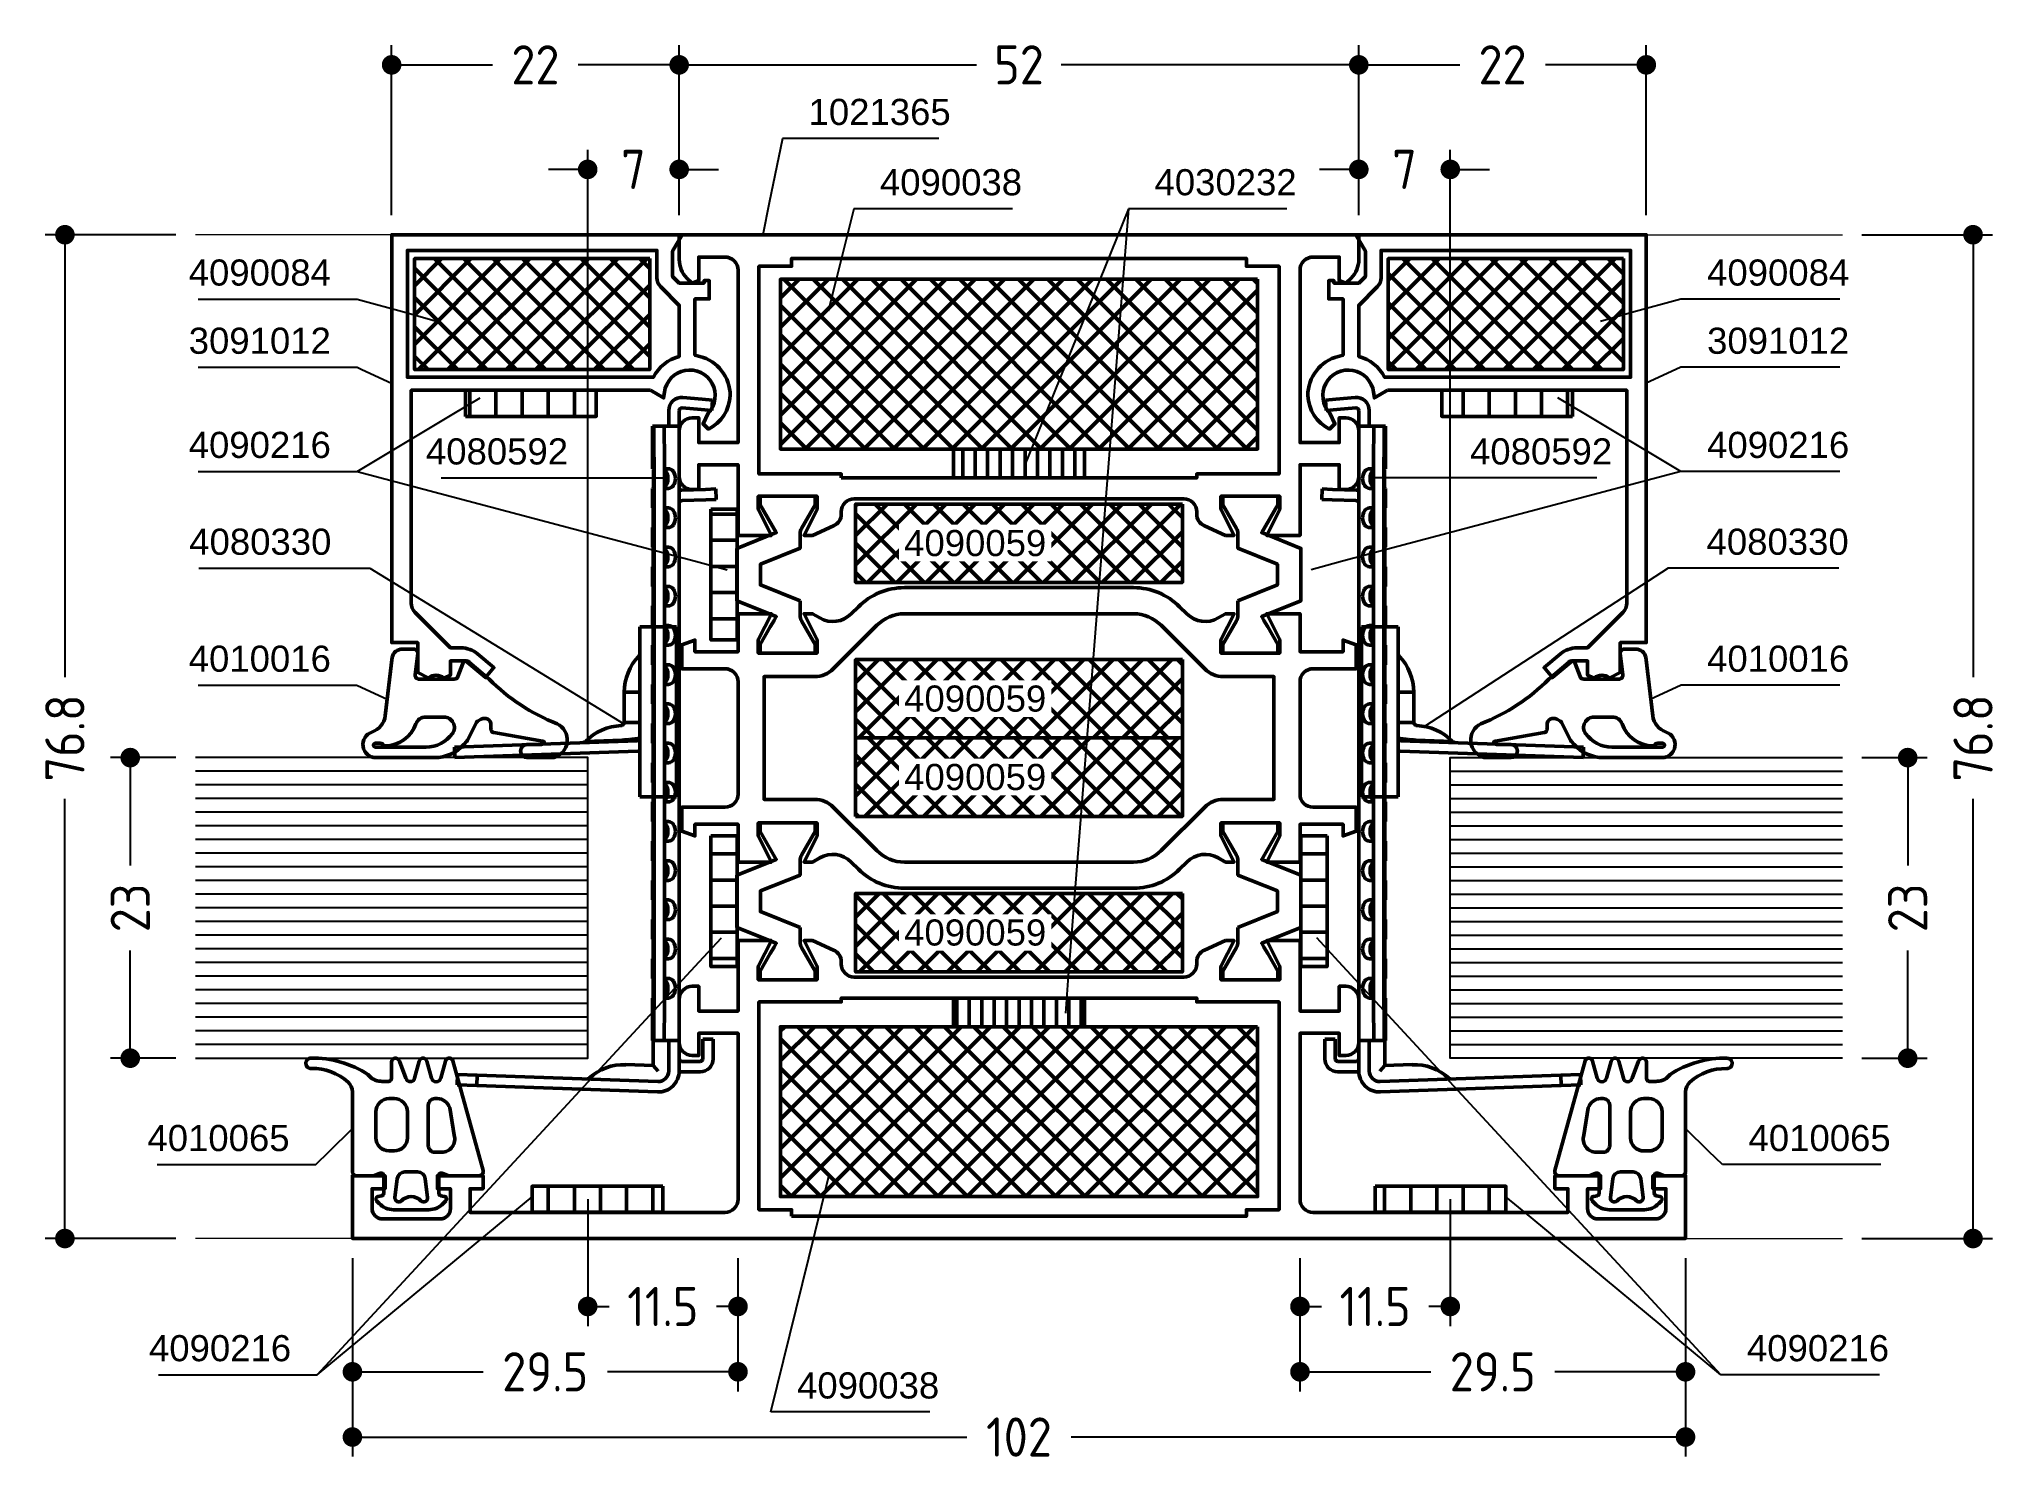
# Model space of a CAD drawing. Header units: millimetres. Extents: x 30 to 180, y 94 to 203.
import ezdxf

# ---------------------------------------------------------------- set-up
doc = ezdxf.new("R2010")
doc.units = ezdxf.units.MM
for name, color, linetype, lineweight in [('AM_5', 3, 'Continuous', 25), ('AM_C', 50, 'Continuous', 50), ('AM_S', 80, 'Continuous', 50), ('Cont2', 2, 'Continuous', 25), ('Cont3', 70, 'Continuous', 18)]:
    doc.layers.add(name, color=color, linetype=linetype, lineweight=lineweight)
doc.styles.add('HBS_DIMTEXTSTYLE', font='isocp.shx')
doc.styles.add('SWISSL', font='swissl.ttf')
doc.dimstyles.new('Konstruktionsschnitt 1-1$0', dxfattribs={"dimscale": 0, "dimtxt": 3, "dimasz": 1.5, "dimexe": 1.5, "dimexo": 1.5, "dimgap": 1.5, "dimtad": 0, "dimdsep": 46, "dimtxsty": 'HBS_DIMTEXTSTYLE', "dimblk": 'PUNKT', "dimcen": 0, "dimclrd": 3, "dimclre": 3, "dimclrt": 2, "dimadec": 1, "dimazin": 2, "dimtfac": 0.7, "dimtofl": 0, "dimtmove": 0, "dimatfit": 3, "dimfxl": 0, "dimtolj": 1, "dimtzin": 0, "dimarcsym": 0})

msp = doc.modelspace()

# ---------------------------------------------------------------- blocks, each defined once
blk = doc.blocks.new('PUNKT')
at = {"color": 0, "linetype": 'Continuous'}
blk.add_line((-0.5, 0), (-1, 0), dxfattribs=at)
at = {"color": 0, "linetype": 'Continuous', "const_width": 0.5}
blk.add_lwpolyline([(-0.25, 0, 1), (0.25, 0, 1)], format="xyb", close=True, dxfattribs=at)
blk = doc.blocks.new('*D5')
at = {"layer": 'AM_5', "color": 3, "lineweight": -2, "transparency": 16777216}
for p, q in [((169.52, 148.37), (174.52, 148.37)), ((173.02, 146.87), (173.02, 140.12)), ((173.02, 126.87), (173.02, 133.62)), ((169.52, 125.37), (174.52, 125.37))]:
    blk.add_line(p, q, dxfattribs=at)
at = {"layer": 'AM_5', "color": 3, "lineweight": -2, "transparency": 16777216, "xscale": 1.5, "yscale": 1.5, "zscale": 1.5}
for p, rotation in [((173.02, 148.37), 90), ((173.02, 125.37), 270)]:
    blk.add_blockref('PUNKT', p, dxfattribs=dict(at, rotation=rotation))
at = {"layer": 'AM_5', "color": 2, "transparency": 16777216, "insert": (173.02, 136.87), "char_height": 3, "attachment_point": 5, "rotation": 90, "style": 'HBS_DIMTEXTSTYLE'}
blk.add_mtext('\\A1;23', dxfattribs=at)
blk = doc.blocks.new('*D6')
at = {"layer": 'AM_5', "color": 3, "lineweight": -2, "transparency": 16777216}
for p, q in [((169.52, 188.38), (179.52, 188.38)), ((178.02, 186.88), (178.02, 154.52)), ((178.02, 113.07), (178.02, 145.22)), ((169.52, 111.57), (179.52, 111.57))]:
    blk.add_line(p, q, dxfattribs=at)
at = {"layer": 'AM_5', "color": 3, "lineweight": -2, "transparency": 16777216, "xscale": 1.5, "yscale": 1.5, "zscale": 1.5}
for p, rotation in [((178.02, 188.38), 90), ((178.02, 111.57), 270)]:
    blk.add_blockref('PUNKT', p, dxfattribs=dict(at, rotation=rotation))
at = {"layer": 'AM_5', "color": 2, "transparency": 16777216, "insert": (178.02, 149.87), "char_height": 3, "attachment_point": 5, "rotation": 90, "style": 'HBS_DIMTEXTSTYLE'}
blk.add_mtext('\\A1;76.8', dxfattribs=at)
blk = doc.blocks.new('*D7')
at = {"layer": 'AM_5', "color": 3, "lineweight": -2, "transparency": 16777216}
for p, q in [((138.02, 114.57), (138.02, 104.87)), ((126.52, 110.07), (126.52, 104.87)), ((128.02, 106.37), (128.16, 106.37)), ((136.52, 106.37), (136.38, 106.37))]:
    blk.add_line(p, q, dxfattribs=at)
at = {"layer": 'AM_5', "color": 3, "lineweight": -2, "transparency": 16777216, "xscale": 1.5, "yscale": 1.5, "zscale": 1.5, "rotation": 180}
blk.add_blockref('PUNKT', (126.52, 106.37), dxfattribs=at)
at = {"layer": 'AM_5', "color": 3, "lineweight": -2, "transparency": 16777216, "xscale": 1.5, "yscale": 1.5, "zscale": 1.5}
blk.add_blockref('PUNKT', (138.02, 106.37), dxfattribs=at)
at = {"layer": 'AM_5', "color": 2, "transparency": 16777216, "insert": (132.27, 106.37), "char_height": 3, "attachment_point": 5, "style": 'HBS_DIMTEXTSTYLE'}
blk.add_mtext('\\A1;11.5', dxfattribs=at)
blk = doc.blocks.new('*D8')
at = {"layer": 'AM_5', "color": 3, "lineweight": -2, "transparency": 16777216}
for p, q in [((126.52, 110.07), (126.52, 99.87)), ((156.02, 110.07), (156.02, 99.87)), ((128.02, 101.37), (136.52, 101.37)), ((154.52, 101.37), (146.03, 101.37))]:
    blk.add_line(p, q, dxfattribs=at)
at = {"layer": 'AM_5', "color": 3, "lineweight": -2, "transparency": 16777216, "xscale": 1.5, "yscale": 1.5, "zscale": 1.5, "rotation": 180}
blk.add_blockref('PUNKT', (126.52, 101.37), dxfattribs=at)
at = {"layer": 'AM_5', "color": 3, "lineweight": -2, "transparency": 16777216, "xscale": 1.5, "yscale": 1.5, "zscale": 1.5}
blk.add_blockref('PUNKT', (156.02, 101.37), dxfattribs=at)
at = {"layer": 'AM_5', "color": 2, "transparency": 16777216, "insert": (141.27, 101.37), "char_height": 3, "attachment_point": 5, "style": 'HBS_DIMTEXTSTYLE'}
blk.add_mtext('\\A1;29.5', dxfattribs=at)
blk = doc.blocks.new('*D9')
at = {"layer": 'AM_5', "color": 3, "lineweight": -2, "transparency": 16777216}
for p, q in [((54.02, 110.07), (54.02, 94.88)), ((156.02, 110.07), (156.02, 94.88)), ((55.52, 96.38), (101.03, 96.38)), ((154.52, 96.38), (109.01, 96.38))]:
    blk.add_line(p, q, dxfattribs=at)
at = {"layer": 'AM_5', "color": 3, "lineweight": -2, "transparency": 16777216, "xscale": 1.5, "yscale": 1.5, "zscale": 1.5, "rotation": 180}
blk.add_blockref('PUNKT', (54.02, 96.38), dxfattribs=at)
at = {"layer": 'AM_5', "color": 3, "lineweight": -2, "transparency": 16777216, "xscale": 1.5, "yscale": 1.5, "zscale": 1.5}
blk.add_blockref('PUNKT', (156.02, 96.38), dxfattribs=at)
at = {"layer": 'AM_5', "color": 2, "transparency": 16777216, "insert": (105.02, 96.38), "char_height": 3, "attachment_point": 5, "style": 'HBS_DIMTEXTSTYLE'}
blk.add_mtext('\\A1;102', dxfattribs=at)
blk = doc.blocks.new('*D10')
at = {"layer": 'AM_5', "color": 3, "lineweight": -2, "transparency": 16777216}
for p, q in [((131.02, 189.88), (131.02, 194.88)), ((138.02, 149.87), (138.02, 194.88)), ((129.52, 193.38), (128.02, 193.38)), ((139.52, 193.38), (141.02, 193.38))]:
    blk.add_line(p, q, dxfattribs=at)
at = {"layer": 'AM_5', "color": 3, "lineweight": -2, "transparency": 16777216, "xscale": 1.5, "yscale": 1.5, "zscale": 1.5}
blk.add_blockref('PUNKT', (131.02, 193.38), dxfattribs=at)
at = {"layer": 'AM_5', "color": 3, "lineweight": -2, "transparency": 16777216, "xscale": 1.5, "yscale": 1.5, "zscale": 1.5, "rotation": 180}
blk.add_blockref('PUNKT', (138.02, 193.38), dxfattribs=at)
at = {"layer": 'AM_5', "color": 2, "transparency": 16777216, "insert": (134.52, 193.38), "char_height": 3, "attachment_point": 5, "style": 'HBS_DIMTEXTSTYLE'}
blk.add_mtext('\\A1;7', dxfattribs=at)
blk = doc.blocks.new('*D11')
at = {"layer": 'AM_5', "color": 3, "lineweight": -2, "transparency": 16777216}
for p, q in [((131.02, 189.88), (131.02, 202.88)), ((153.02, 189.88), (153.02, 202.88)), ((132.52, 201.38), (138.74, 201.38)), ((151.52, 201.38), (145.3, 201.38))]:
    blk.add_line(p, q, dxfattribs=at)
at = {"layer": 'AM_5', "color": 3, "lineweight": -2, "transparency": 16777216, "xscale": 1.5, "yscale": 1.5, "zscale": 1.5, "rotation": 180}
blk.add_blockref('PUNKT', (131.02, 201.38), dxfattribs=at)
at = {"layer": 'AM_5', "color": 3, "lineweight": -2, "transparency": 16777216, "xscale": 1.5, "yscale": 1.5, "zscale": 1.5}
blk.add_blockref('PUNKT', (153.02, 201.38), dxfattribs=at)
at = {"layer": 'AM_5', "color": 2, "transparency": 16777216, "insert": (142.02, 201.38), "char_height": 3, "attachment_point": 5, "style": 'HBS_DIMTEXTSTYLE'}
blk.add_mtext('\\A1;22', dxfattribs=at)
blk = doc.blocks.new('*D12')
at = {"layer": 'AM_5', "color": 3, "lineweight": -2, "transparency": 16777216}
for p, q in [((79.02, 189.87), (79.02, 202.88)), ((131.02, 189.88), (131.02, 202.88)), ((80.52, 201.38), (101.78, 201.38)), ((129.52, 201.38), (108.26, 201.38))]:
    blk.add_line(p, q, dxfattribs=at)
at = {"layer": 'AM_5', "color": 3, "lineweight": -2, "transparency": 16777216, "xscale": 1.5, "yscale": 1.5, "zscale": 1.5, "rotation": 180}
blk.add_blockref('PUNKT', (79.02, 201.38), dxfattribs=at)
at = {"layer": 'AM_5', "color": 3, "lineweight": -2, "transparency": 16777216, "xscale": 1.5, "yscale": 1.5, "zscale": 1.5}
blk.add_blockref('PUNKT', (131.02, 201.38), dxfattribs=at)
at = {"layer": 'AM_5', "color": 2, "transparency": 16777216, "insert": (105.02, 201.38), "char_height": 3, "attachment_point": 5, "style": 'HBS_DIMTEXTSTYLE'}
blk.add_mtext('\\A1;52', dxfattribs=at)
blk = doc.blocks.new('*S32')
at = {"layer": 'AM_5', "color": 3, "linetype": 'Continuous'}
blk.add_line((155.63, 153.89), (153.36, 152.85), dxfattribs=at)
at = {"layer": 'AM_5', "color": 3}
for p, q in [((155.67, 153.91), (155.63, 153.89)), ((167.83, 153.91), (155.67, 153.91))]:
    blk.add_line(p, q, dxfattribs=at)
at = {"layer": 'AM_5', "color": 2, "insert": (157.67, 154.91), "char_height": 2, "attachment_point": 7, "style": 'SWISSL'}
blk.add_mtext('4010016', dxfattribs=at)
blk = doc.blocks.new('*S34')
at = {"layer": 'AM_5', "color": 3, "linetype": 'Continuous'}
blk.add_line((157.8, 118.24), (156.02, 119.99), dxfattribs=at)
at = {"layer": 'AM_5', "color": 3}
for p, q in [((158.84, 117.23), (157.8, 118.24)), ((170.97, 117.23), (158.84, 117.23))]:
    blk.add_line(p, q, dxfattribs=at)
at = {"layer": 'AM_5', "color": 2, "insert": (160.84, 118.23), "char_height": 2, "attachment_point": 7, "style": 'SWISSL'}
blk.add_mtext('4010065', dxfattribs=at)
blk = doc.blocks.new('*U14', base_point=(148.23, 124))
for p, q in [((148.23, 145.95), (178.23, 145.95)), ((148.23, 144.91), (178.23, 144.91)), ((148.23, 143.86), (178.23, 143.86)), ((148.23, 142.82), (178.23, 142.82)), ((148.23, 141.77), (178.23, 141.77)), ((148.23, 140.72), (178.23, 140.72)), ((148.23, 139.68), (178.23, 139.68)), ((148.23, 138.63), (178.23, 138.63)), ((148.23, 137.59), (178.23, 137.59)), ((148.23, 136.54), (178.23, 136.54)), ((148.23, 135.5), (178.23, 135.5)), ((148.23, 134.45), (178.23, 134.45)), ((148.23, 133.41), (178.23, 133.41)), ((148.23, 132.36), (178.23, 132.36)), ((148.23, 131.32), (178.23, 131.32)), ((148.23, 130.27), (178.23, 130.27)), ((148.23, 129.22), (178.23, 129.22)), ((148.23, 128.18), (178.23, 128.18)), ((148.23, 127.13), (178.23, 127.13)), ((148.23, 126.09), (178.23, 126.09)), ((148.23, 125.04), (178.23, 125.04))]:
    blk.add_line(p, q)
blk.add_lwpolyline([(178.23, 124), (148.23, 124), (148.23, 147), (178.23, 147)])
blk = doc.blocks.new('*S37')
at = {"layer": 'AM_5', "color": 3}
for p, q in [((155.67, 183.46), (151.92, 182.42)), ((167.83, 183.46), (155.67, 183.46))]:
    blk.add_line(p, q, dxfattribs=at)
at = {"layer": 'AM_5', "color": 3, "linetype": 'Continuous'}
blk.add_line((151.92, 182.42), (149.51, 181.75), dxfattribs=at)
at = {"layer": 'AM_5', "color": 2, "insert": (157.67, 184.46), "char_height": 2, "attachment_point": 7, "style": 'SWISSL'}
blk.add_mtext('4090084', dxfattribs=at)
blk = doc.blocks.new('*S40')
at = {"layer": 'AM_5', "color": 3}
for p, q in [((86.92, 195.75), (85.91, 190.82)), ((98.89, 195.75), (86.92, 195.75))]:
    blk.add_line(p, q, dxfattribs=at)
at = {"layer": 'AM_5', "color": 3, "linetype": 'Continuous'}
blk.add_line((85.91, 190.82), (85.41, 188.37), dxfattribs=at)
at = {"layer": 'AM_5', "color": 2, "insert": (88.92, 196.75), "char_height": 2, "attachment_point": 7, "style": 'SWISSL'}
blk.add_mtext('1021365', dxfattribs=at)
blk = doc.blocks.new('*S41')
at = {"layer": 'AM_5', "color": 3}
for p, q in [((92.38, 190.37), (91.02, 184.95)), ((104.52, 190.37), (92.38, 190.37))]:
    blk.add_line(p, q, dxfattribs=at)
at = {"layer": 'AM_5', "color": 3, "linetype": 'Continuous'}
blk.add_line((91.02, 184.95), (90.41, 182.52), dxfattribs=at)
at = {"layer": 'AM_5', "color": 2, "insert": (94.38, 191.37), "char_height": 2, "attachment_point": 7, "style": 'SWISSL'}
blk.add_mtext('4090038', dxfattribs=at)
blk = doc.blocks.new('*S42')
at = {"layer": 'AM_5', "color": 3}
for p, q in [((113.39, 190.37), (106.41, 173.09)), ((113.39, 190.37), (108.77, 131.31)), ((125.52, 190.37), (113.39, 190.37))]:
    blk.add_line(p, q, dxfattribs=at)
at = {"layer": 'AM_5', "color": 3, "linetype": 'Continuous'}
for p, q in [((106.41, 173.09), (105.47, 170.77)), ((108.77, 131.31), (108.58, 128.82))]:
    blk.add_line(p, q, dxfattribs=at)
at = {"layer": 'AM_5', "color": 2, "insert": (115.39, 191.37), "char_height": 2, "attachment_point": 7, "style": 'SWISSL'}
blk.add_mtext('4030232', dxfattribs=at)
blk = doc.blocks.new('*S43')
at = {"layer": 'AM_5', "color": 3, "linetype": 'Continuous'}
blk.add_line((89.91, 114.01), (90.5, 116.44), dxfattribs=at)
at = {"layer": 'AM_5', "color": 3}
for p, q in [((86.04, 98.3), (89.91, 114.01)), ((98.19, 98.3), (86.04, 98.3))]:
    blk.add_line(p, q, dxfattribs=at)
at = {"layer": 'AM_5', "color": 2, "insert": (88.04, 99.3), "char_height": 2, "attachment_point": 7, "style": 'SWISSL'}
blk.add_mtext('4090038', dxfattribs=at)
blk = doc.blocks.new('*D15')
at = {"layer": 'AM_5', "color": 3, "lineweight": -2, "transparency": 16777216}
for p, q in [((72.02, 114.57), (72.02, 104.87)), ((83.52, 110.07), (83.52, 104.87)), ((73.52, 106.37), (73.66, 106.37)), ((82.02, 106.37), (81.88, 106.37))]:
    blk.add_line(p, q, dxfattribs=at)
at = {"layer": 'AM_5', "color": 3, "lineweight": -2, "transparency": 16777216, "xscale": 1.5, "yscale": 1.5, "zscale": 1.5}
for p, rotation in [((72.02, 106.37), 179.9999999999999), ((83.52, 106.37), 359.9999999999999)]:
    blk.add_blockref('PUNKT', p, dxfattribs=dict(at, rotation=rotation))
at = {"layer": 'AM_5', "color": 2, "transparency": 16777216, "insert": (77.77, 106.37), "char_height": 3, "attachment_point": 5, "style": 'HBS_DIMTEXTSTYLE'}
blk.add_mtext('\\A1;11.5', dxfattribs=at)
blk = doc.blocks.new('*D16')
at = {"layer": 'AM_5', "color": 3, "lineweight": -2, "transparency": 16777216}
for p, q in [((54.02, 110.07), (54.02, 99.87)), ((83.52, 110.07), (83.52, 99.87)), ((55.52, 101.37), (64.02, 101.37)), ((82.02, 101.37), (73.53, 101.37))]:
    blk.add_line(p, q, dxfattribs=at)
at = {"layer": 'AM_5', "color": 3, "lineweight": -2, "transparency": 16777216, "xscale": 1.5, "yscale": 1.5, "zscale": 1.5}
for p, rotation in [((54.02, 101.37), 179.9999999999999), ((83.52, 101.37), 359.9999999999999)]:
    blk.add_blockref('PUNKT', p, dxfattribs=dict(at, rotation=rotation))
at = {"layer": 'AM_5', "color": 2, "transparency": 16777216, "insert": (68.77, 101.37), "char_height": 3, "attachment_point": 5, "style": 'HBS_DIMTEXTSTYLE'}
blk.add_mtext('\\A1;29.5', dxfattribs=at)
blk = doc.blocks.new('*S45')
at = {"layer": 'AM_5', "color": 3}
for p, q in [((42.21, 153.91), (54.37, 153.91)), ((54.37, 153.91), (54.42, 153.89))]:
    blk.add_line(p, q, dxfattribs=at)
at = {"layer": 'AM_5', "color": 3, "linetype": 'Continuous'}
blk.add_line((54.42, 153.89), (56.69, 152.85), dxfattribs=at)
at = {"layer": 'AM_5', "color": 2, "insert": (52.37, 154.91), "char_height": 2, "attachment_point": 9, "style": 'SWISSL'}
blk.add_mtext('4010016', dxfattribs=at)
blk = doc.blocks.new('*S48')
at = {"layer": 'AM_5', "color": 3}
for p, q in [((42.21, 183.46), (54.37, 183.46)), ((54.37, 183.46), (58.12, 182.42))]:
    blk.add_line(p, q, dxfattribs=at)
at = {"layer": 'AM_5', "color": 3, "linetype": 'Continuous'}
blk.add_line((58.12, 182.42), (60.53, 181.75), dxfattribs=at)
at = {"layer": 'AM_5', "color": 2, "insert": (52.37, 184.46), "char_height": 2, "attachment_point": 9, "style": 'SWISSL'}
blk.add_mtext('4090084', dxfattribs=at)
blk = doc.blocks.new('*D17')
at = {"layer": 'AM_5', "color": 3, "lineweight": -2, "transparency": 16777216}
for p, q in [((72.02, 149.87), (72.02, 194.88)), ((79.02, 189.88), (79.02, 194.88)), ((70.52, 193.38), (69.02, 193.38)), ((80.52, 193.38), (82.02, 193.38))]:
    blk.add_line(p, q, dxfattribs=at)
at = {"layer": 'AM_5', "color": 3, "lineweight": -2, "transparency": 16777216, "xscale": 1.5, "yscale": 1.5, "zscale": 1.5}
blk.add_blockref('PUNKT', (72.02, 193.38), dxfattribs=at)
at = {"layer": 'AM_5', "color": 3, "lineweight": -2, "transparency": 16777216, "xscale": 1.5, "yscale": 1.5, "zscale": 1.5, "rotation": 180}
blk.add_blockref('PUNKT', (79.02, 193.38), dxfattribs=at)
at = {"layer": 'AM_5', "color": 2, "transparency": 16777216, "insert": (75.52, 193.38), "char_height": 3, "attachment_point": 5, "style": 'HBS_DIMTEXTSTYLE'}
blk.add_mtext('\\A1;7', dxfattribs=at)
blk = doc.blocks.new('*D18')
at = {"layer": 'AM_5', "color": 3, "lineweight": -2, "transparency": 16777216}
for p, q in [((57.02, 189.88), (57.02, 202.88)), ((79.02, 189.88), (79.02, 202.88)), ((58.52, 201.38), (64.74, 201.38)), ((77.52, 201.38), (71.3, 201.38))]:
    blk.add_line(p, q, dxfattribs=at)
at = {"layer": 'AM_5', "color": 3, "lineweight": -2, "transparency": 16777216, "xscale": 1.5, "yscale": 1.5, "zscale": 1.5, "rotation": 180}
blk.add_blockref('PUNKT', (57.02, 201.38), dxfattribs=at)
at = {"layer": 'AM_5', "color": 3, "lineweight": -2, "transparency": 16777216, "xscale": 1.5, "yscale": 1.5, "zscale": 1.5}
blk.add_blockref('PUNKT', (79.02, 201.38), dxfattribs=at)
at = {"layer": 'AM_5', "color": 2, "transparency": 16777216, "insert": (68.02, 201.38), "char_height": 3, "attachment_point": 5, "style": 'HBS_DIMTEXTSTYLE'}
blk.add_mtext('\\A1;22', dxfattribs=at)
blk = doc.blocks.new('*D30')
at = {"layer": 'AM_5', "color": 3, "lineweight": -2, "transparency": 16777216}
for p, q in [((40.52, 148.37), (35.52, 148.37)), ((37.02, 146.87), (37.02, 140.12)), ((37.02, 126.87), (37.02, 133.62)), ((40.52, 125.37), (35.52, 125.37))]:
    blk.add_line(p, q, dxfattribs=at)
at = {"layer": 'AM_5', "color": 3, "lineweight": -2, "transparency": 16777216, "xscale": 1.5, "yscale": 1.5, "zscale": 1.5}
for p, rotation in [((37.02, 148.37), 90), ((37.02, 125.37), 270)]:
    blk.add_blockref('PUNKT', p, dxfattribs=dict(at, rotation=rotation))
at = {"layer": 'AM_5', "color": 2, "transparency": 16777216, "insert": (37.02, 136.87), "char_height": 3, "attachment_point": 5, "rotation": 90, "style": 'HBS_DIMTEXTSTYLE'}
blk.add_mtext('\\A1;23', dxfattribs=at)
blk = doc.blocks.new('*D31')
at = {"layer": 'AM_5', "color": 3, "lineweight": -2, "transparency": 16777216}
for p, q in [((40.52, 188.38), (30.52, 188.38)), ((32.02, 186.88), (32.02, 154.52)), ((32.02, 113.07), (32.02, 145.22)), ((40.52, 111.57), (30.52, 111.57))]:
    blk.add_line(p, q, dxfattribs=at)
at = {"layer": 'AM_5', "color": 3, "lineweight": -2, "transparency": 16777216, "xscale": 1.5, "yscale": 1.5, "zscale": 1.5}
for p, rotation in [((32.02, 188.38), 90), ((32.02, 111.57), 270)]:
    blk.add_blockref('PUNKT', p, dxfattribs=dict(at, rotation=rotation))
at = {"layer": 'AM_5', "color": 2, "transparency": 16777216, "insert": (32.02, 149.87), "char_height": 3, "attachment_point": 5, "rotation": 90, "style": 'HBS_DIMTEXTSTYLE'}
blk.add_mtext('\\A1;76.8', dxfattribs=at)
blk = doc.blocks.new('*S51')
at = {"layer": 'AM_5', "color": 3, "linetype": 'Continuous'}
blk.add_line((52.24, 118.24), (54.02, 119.99), dxfattribs=at)
at = {"layer": 'AM_5', "color": 3}
for p, q in [((39.08, 117.23), (51.21, 117.23)), ((51.21, 117.23), (52.24, 118.24))]:
    blk.add_line(p, q, dxfattribs=at)
at = {"layer": 'AM_5', "color": 2, "insert": (49.21, 118.23), "char_height": 2, "attachment_point": 9, "style": 'SWISSL'}
blk.add_mtext('4010065', dxfattribs=at)
blk = doc.blocks.new('WI1021365')
for points in [[(23, -15.8), (23, -16.45), (21, -15.45), (20, -15.45), (20, -19.95), (21, -19.95), (23, -18.95), (23, -21.5), (17.6, -21.5), (17.6, -24.5), (19.5, -24.5), (19.5, -25, -0.414214), (18.5, -26), (15.2, -26, -0.414214), (14.2, -25), (14.2, -24.5), (15.9, -24.5), (15.9, -21.5), (3.2, -21.5, 0.414214), (2.2, -22.5), (2.2, -42), (4, -42), (4, -41), (5, -41), (5, -44.5), (4, -44.5), (4, -43.5), (2.5, -43.5, 0.414214), (1.7, -44.3), (1.7, -48.7, 0.414214), (2.5, -49.5), (4, -49.5), (4, -48.5), (5, -48.5), (5, -51), (0.2, -51), (0.2, 51), (5, 51), (5, 48.5), (4, 48.5), (4, 49.5), (2.5, 49.5, 0.414214), (1.7, 48.7), (1.7, 44.3, 0.414214), (2.5, 43.5), (4, 43.5), (4, 44.5), (5, 44.5), (5, 41), (4, 41), (4, 42), (2.2, 42), (2.2, 22.5, 0.414214), (3.2, 21.5), (15.9, 21.5), (15.9, 24.5), (14.2, 24.5), (14.2, 25, -0.414214), (15.2, 26), (18.5, 26, -0.414214), (19.5, 25), (19.5, 24.5), (17.6, 24.5), (17.6, 21.5), (23, 21.5), (23, 18.95), (21, 19.95), (20, 19.95), (20, 15.45), (21, 15.45), (23, 16.45), (23, 15.8), (22.27, 14.19, -0.294108), (21.36, 13.6), (21.2, 13.6, 0.414214), (20.2, 12.6), (20.2, -12.6, 0.414214), (21.2, -13.6), (21.36, -13.6, -0.294108), (22.27, -14.19), (23, -15.8)], [(54, -15.8), (54.73, -14.19, -0.294108), (55.64, -13.6), (55.8, -13.6, 0.414214), (56.8, -12.6), (56.8, 12.6, 0.414214), (55.8, 13.6), (55.64, 13.6, -0.294108), (54.73, 14.19), (54, 15.8), (54, 16.45), (56, 15.45), (57, 15.45), (57, 19.95), (56, 19.95), (54, 18.95), (54, 21.5), (59.4, 21.5), (59.4, 24.5), (57.5, 24.5), (57.5, 25, -0.414214), (58.5, 26), (62, 26, -0.414214), (63, 25), (63, 24.5), (61.1, 24.5), (61.1, 21.5), (74.3, 21.5, 0.414214), (75.3, 22.5), (75.3, 24.5), (73.5, 24.5), (73.29, 25.01), (73.69, 25.41, -0.198912), (75.1, 26), (77, 26), (77, -26), (75.1, -26, -0.198912), (73.69, -25.41), (73.29, -25.01), (73.5, -24.5), (75.3, -24.5), (75.3, -22.5, 0.414214), (74.3, -21.5), (61.1, -21.5), (61.1, -24.5), (63, -24.5), (63, -25, -0.414214), (62, -26), (58.5, -26, -0.414214), (57.5, -25), (57.5, -24.5), (59.4, -24.5), (59.4, -21.5), (54, -21.5), (54, -18.95), (56, -19.95), (57, -19.95), (57, -15.45), (56, -15.45), (54, -16.45), (54, -15.8)], [(23.99, 16.75), (22.87, 16.75, 0.131652), (22.47, 16.64), (20.66, 15.6), (20, 15.6), (20, 19.8), (20.66, 19.8), (22, 19.03), (22.49, 18.74), (22.79, 18.57), (24, 21.58), (28, 21.58), (29.21, 18.57), (31.34, 19.8), (32, 19.8), (32, 15.6), (31.34, 15.6), (29.53, 16.64, 0.131652), (29.13, 16.75), (28.01, 16.75), (26.79, 19.78), (25.21, 19.78)], [(48.99, 16.75), (47.87, 16.75, 0.131652), (47.47, 16.64), (45.66, 15.6), (45, 15.6), (45, 19.8), (45.66, 19.8), (47, 19.03), (47.49, 18.74), (47.79, 18.57), (49, 21.58), (53, 21.58), (54.21, 18.57), (56.34, 19.8), (57, 19.8), (57, 15.6), (56.34, 15.6), (54.53, 16.64, 0.131652), (54.13, 16.75), (53.01, 16.75), (51.79, 19.78), (50.21, 19.78)], [(48, 8.76, 0.198912), (47.12, 10.88), (43.79, 14.21, -0.198912), (43.2, 15.63), (43.2, 19.5), (33.8, 19.5), (33.8, 15.63, -0.198912), (33.21, 14.21), (29.88, 10.88, 0.198912), (29, 8.76), (29, -8.76, 0.198912), (29.88, -10.88), (33.21, -14.21, -0.198912), (33.8, -15.63), (33.8, -19.5), (43.2, -19.5), (43.2, -15.63, -0.198912), (43.79, -14.21), (47.12, -10.88, 0.198912), (48, -8.76)], [(23.99, -16.75), (22.87, -16.75, -0.131652), (22.47, -16.64), (20.66, -15.6), (20, -15.6), (20, -19.8), (20.66, -19.8), (22, -19.03), (22.49, -18.74), (22.79, -18.57), (24, -21.57), (28, -21.57), (29.21, -18.57), (31.34, -19.8), (32, -19.8), (32, -15.6), (31.34, -15.6), (29.53, -16.64, -0.131652), (29.13, -16.75), (28.01, -16.75), (26.79, -19.77), (25.21, -19.77)], [(48.99, -16.75), (47.87, -16.75, -0.131652), (47.47, -16.64), (45.66, -15.6), (45, -15.6), (45, -19.8), (45.66, -19.8), (47, -19.03), (47.49, -18.74), (47.79, -18.57), (49, -21.57), (53, -21.57), (54.21, -18.57), (56.34, -19.8), (57, -19.8), (57, -15.6), (56.34, -15.6), (54.53, -16.64, -0.131652), (54.13, -16.75), (53.01, -16.75), (51.79, -19.77), (50.21, -19.77)]]:
    blk.add_lwpolyline(points, format="xyb", close=True)
blk.add_lwpolyline([(29, -15.8), (29.32, -15.25, 0.339454), (29, -12.83), (28.46, -12.29, -0.198912), (27, -8.76), (27, 8.76, -0.198912), (28.46, 12.29), (29, 12.83, 0.339454), (29.32, 15.25), (29, 15.8), (29, 16.45), (31, 15.45), (32, 15.45), (32, 19.95), (31, 19.95), (29, 18.95), (29, 21.5), (31.9, 21.5), (31.9, 24.8), (31.01, 24.8), (31.38, 25.8), (33.2, 25.8), (33.2, 22.5, 0.414214), (34.2, 21.5), (42.8, 21.5, 0.414214), (43.8, 22.5), (43.8, 25.8), (45.62, 25.8), (45.99, 24.8), (45.1, 24.8), (45.1, 21.5), (48, 21.5), (48, 18.95), (46, 19.95), (45, 19.95), (45, 15.45), (46, 15.45), (48, 16.45), (48, 15.8), (47.68, 15.25, 0.339454), (48, 12.83), (48.54, 12.29, -0.198912), (50, 8.76), (50, -8.76, -0.198912), (48.54, -12.29), (48, -12.83, 0.339454), (47.68, -15.25), (48, -15.8), (48, -16.45), (46, -15.45), (45, -15.45), (45, -19.95), (46, -19.95), (48, -18.95), (48, -21.5), (45.1, -21.5), (45.1, -24.8), (45.99, -24.8), (45.62, -25.8), (43.8, -25.8), (43.8, -22.5, 0.414214), (42.8, -21.5), (34.2, -21.5, 0.414214), (33.2, -22.5), (33.2, -25.8), (31.38, -25.8), (31.01, -24.8), (31.9, -24.8), (31.9, -21.5), (29, -21.5), (29, -18.95), (31, -19.95), (32, -19.95), (32, -15.45), (31, -15.45), (29, -16.45), (29, -15.8), (29.32, -15.25)], format="xyb")
for points in [[(1.9, 17.4), (2.4, 17.4), (2.4, 19.9), (18.3, 19.9), (18.3, 13.6), (18.6, 13.6), (18.6, -13.6), (18.3, -13.6), (18.3, -19.9), (2.4, -19.9), (2.4, -17.4), (1.9, -17.4), (1.9, 17.4)], [(58.4, 13.6), (58.7, 13.6), (58.7, 19.9), (74.6, 19.9), (74.6, 17.4), (75.2, 17.4), (75.2, -17.4), (74.6, -17.4), (74.6, -19.9), (58.7, -19.9), (58.7, -13.6), (58.4, -13.6), (58.4, 13.6)]]:
    blk.add_lwpolyline(points, close=True)
blk = doc.blocks.new('WI4010016')
for points in [[(1.19, 1.96, -0.346133), (1.8, 1.18), (1.8, 0.3, -0.449698), (1.46, 0), (-0.16, 0.2, 0.449698), (-0.5, -0.1), (-0.5, -2.79, 0.315299), (-0.3, -3.07), (0.7, -3.44, -0.548619), (0.81, -3.93), (-0.5, -5.46, 0.104737), (-3.91, -10.66, -0.684728), (-6.5, -10.42), (-6.5, -8.36, -1), (-5.5, -8.36), (-5.5, -9.42, 0.287601), (-5.34, -9.69, 0.156883), (-5.25, -9.53), (-4.59, -5.82, -0.041381), (-4.57, -5.74), (-4.52, -5.69, -0.200274), (-4.31, -5.6), (-4, -5.6, 0.57735), (-3.57, -4.85), (-3.72, -4.58, 0.149451), (-3.85, -4.46), (-5.14, -3.83, -0.069927), (-5.25, -3.76), (-5.51, -3.53, -0.212557), (-6.5, -1.3), (-6.5, 3.2, -0.852431), (-4.55, 3.51, 0.291336), (-3.3, 2.49), (1.19, 1.96)], [(1.19, 1.96, -0.346133), (1.8, 1.18), (1.8, 0.3, -0.449698), (1.46, 0), (-0.16, 0.2, 0.449698), (-0.5, -0.1), (-0.5, -2.79, 0.315299), (-0.3, -3.07), (0.7, -3.44, -0.548619), (0.81, -3.93), (-0.5, -5.46, 0.104737), (-3.91, -10.66, -0.684728), (-6.5, -10.42), (-6.5, -8.36, -1), (-5.5, -8.36), (-5.5, -9.42, 0.287601), (-5.34, -9.69, 0.156883), (-5.25, -9.53), (-4.59, -5.82, -0.041381), (-4.57, -5.74), (-4.52, -5.69, -0.200274), (-4.31, -5.6), (-4, -5.6, 0.57735), (-3.57, -4.85), (-3.72, -4.58, 0.149451), (-3.85, -4.46), (-5.14, -3.83, -0.069927), (-5.25, -3.76), (-5.51, -3.53, -0.212557), (-6.5, -1.3), (-6.5, 3.2, -0.852431), (-4.55, 3.51, 0.291336), (-3.3, 2.49), (1.19, 1.96)], [(-3.4, -2, -0.612992), (-4.67, -2.65, -0.239931), (-5.7, -0.63), (-5.7, 3.25, -1), (-5.4, 3.25), (-5.4, 2.88, -0.317837), (-5.6, 2.6), (-5.6, 2.51, 0.317975), (-3.93, 0.15, -0.317975), (-3.4, -0.6), (-3.4, -2)], [(-3.4, -2, -0.612992), (-4.67, -2.65, -0.239931), (-5.7, -0.63), (-5.7, 3.25, -1), (-5.4, 3.25), (-5.4, 2.88, -0.317837), (-5.6, 2.6), (-5.6, 2.51, 0.317975), (-3.93, 0.15, -0.317975), (-3.4, -0.6), (-3.4, -2)]]:
    blk.add_lwpolyline(points, format="xyb", close=True)
blk = doc.blocks.new('WI4010065')
for points in [[(0.3, 0, 0.414214), (0, -0.3), (0, -1.62), (0.19, -2.13, -0.520567), (0, -2.4), (-1.33, -2.4, -0.36397), (-1.53, -2.23), (-1.58, -1.97, 0.594937), (-1.91, -1.85), (-2.12, -2.05, 0.208), (-2.6, -3.15), (-2.6, -5.85, 0.208), (-2.12, -6.95), (-1.91, -7.15, 0.594937), (-1.58, -7.03), (-1.53, -6.77, -0.36397), (-1.33, -6.6), (0, -6.6, -0.520567), (0.19, -6.87), (0, -7.38), (0, -9.7, 0.505497), (0.39, -9.99), (8.79, -7.69, 0.751737), (8.78, -7.11), (7.47, -6.76, -0.767327), (7.47, -6.04), (8.78, -5.69, 0.767327), (8.78, -5.11), (7.46, -4.76, -0.767327), (7.46, -4.08), (8.78, -3.59, 0.876976), (8.7, -3), (7.5, -3, -0.414214), (7.2, -2.7), (7.2, -2.48, -0.051818), (7.23, -2.17, -0.225446), (7.75, -1.18, 0.150709), (9, 3.17, 1.016945), (8.2, 3.15, -0.195341), (7.16, 0.33, -0.211259), (6.42, 0)], [(4.9, -1.8, -0.414214), (5.9, -2.8), (5.9, -3.2, -0.414214), (4.9, -4.2), (2.9, -4.2, -0.414214), (1.9, -3.2), (1.9, -2.8, -0.414214), (2.9, -1.8)], [(0.3, -4.98), (0.3, -4.02, 0.378866), (-0.23, -3.43), (-1.66, -3.25, 0.717695), (-1.91, -3.76, -0.421053), (-1.91, -5.24, 0.717695), (-1.66, -5.75), (-0.23, -5.57, 0.378866)], [(5.4, -5.8, -0.414214), (5.9, -6.3), (5.9, -6.49, -0.328465), (5.2, -7.44), (3.1, -7.78, -0.505497), (1.8, -6.83), (1.8, -6.3, -0.414214), (2.3, -5.8)]]:
    blk.add_lwpolyline(points, format="xyb", close=True)
blk = doc.blocks.new('WI4030232')
h = blk.add_hatch()
h.set_pattern_fill('LINE', color=256, scale=0.3, angle=90)
h.set_pattern_definition([(90, (-105.0219, -169.7741), (-0.9525, 6e-17), [])])
h.paths.add_polyline_path([(5, 0), (5, 2.2), (-5, 2.2), (-5, 0)])
blk.add_lwpolyline([(5, 2.2), (-5, 2.2), (-5, 0), (5, 0), (5, 2.2)], close=True)
blk = doc.blocks.new('WI4090038')
h = blk.add_hatch()
h.set_pattern_fill('ANSI37', color=256, scale=0.5, style=0)
h.set_pattern_definition([(45, (-85.2661, -197.274), (-1.122532, 1.122532), []), (135, (-85.2661, -197.274), (-1.122532, -1.122532), [])])
h.paths.add_polyline_path([(-18.25, -1.7), (-18.25, -14.7), (18.25, -14.7), (18.25, -1.7)])
blk.add_lwpolyline([(18.25, -1.7), (18.25, -14.7), (-18.25, -14.7), (-18.25, -1.7), (18.25, -1.7)], close=True)
blk = doc.blocks.new('WI4090059')
h = blk.add_hatch()
h.set_pattern_fill('ANSI37', color=256, scale=0.5, style=0)
h.set_pattern_definition([(45, (-79.5161, -170.574), (-1.122532, 1.122532), []), (135, (-79.5161, -170.574), (-1.122532, -1.122532), [])])
h.paths.add_polyline_path([(-12.5, -0.4), (-12.5, -6.4), (12.5, -6.4), (12.5, -0.4)])
blk.add_lwpolyline([(12.5, -0.4), (12.5, -6.4), (-12.5, -6.4), (-12.5, -0.4), (12.5, -0.4)], close=True)
blk = doc.blocks.new('WI4090084')
h = blk.add_hatch()
h.set_pattern_fill('ANSI37', color=256, scale=0.5)
h.set_pattern_definition([(45, (-294.1527, -195.3823), (-1.122532, 1.122532), []), (135, (-294.1527, -195.3823), (-1.122532, -1.122532), [])])
h.paths.add_polyline_path([(-0.55, -0.85), (-18.55, -0.85), (-18.55, -9.35), (-0.55, -9.35)])
blk.add_lwpolyline([(-0.55, -0.85), (-0.55, -9.35), (-18.55, -9.35), (-18.55, -0.85), (-0.55, -0.85)], close=True)
blk = doc.blocks.new('*S53')
at = {"layer": 'AM_5', "color": 3, "linetype": 'Continuous'}
blk.add_line((129.32, 169.77), (126.82, 169.77), dxfattribs=at)
at = {"layer": 'AM_5', "color": 3}
blk.add_line((144.23, 169.77), (129.32, 169.77), dxfattribs=at)
at = {"layer": 'AM_5', "color": 2, "insert": (134.53, 170.77), "char_height": 2, "attachment_point": 7, "style": 'SWISSL'}
blk.add_mtext('4080592', dxfattribs=at)
blk = doc.blocks.new('*S54')
at = {"layer": 'AM_5', "color": 3, "linetype": 'Continuous'}
for p, q in [((124.49, 132.74), (122.8, 134.58)), ((139.2, 113.18), (137.27, 114.77))]:
    blk.add_line(p, q, dxfattribs=at)
at = {"layer": 'AM_5', "color": 3}
for p, q in [((153.72, 101.15), (124.49, 132.74)), ((153.72, 101.15), (139.2, 113.18)), ((165.87, 101.15), (153.72, 101.15))]:
    blk.add_line(p, q, dxfattribs=at)
at = {"layer": 'AM_5', "color": 2, "insert": (155.72, 102.15), "char_height": 2, "attachment_point": 7, "style": 'SWISSL'}
blk.add_mtext('4090216', dxfattribs=at)
blk = doc.blocks.new('*S55')
at = {"layer": 'AM_5', "color": 3, "linetype": 'Continuous'}
blk.add_line((150.29, 178.06), (148.02, 177.02), dxfattribs=at)
at = {"layer": 'AM_5', "color": 3}
for p, q in [((150.67, 178.24), (150.29, 178.06)), ((162.83, 178.24), (150.67, 178.24))]:
    blk.add_line(p, q, dxfattribs=at)
at = {"layer": 'AM_5', "color": 2, "insert": (152.67, 179.24), "char_height": 2, "attachment_point": 7, "style": 'SWISSL'}
blk.add_mtext('3091012', dxfattribs=at)
blk = doc.blocks.new('*S56')
at = {"layer": 'AM_5', "color": 3, "linetype": 'Continuous'}
for p, q in [((143.39, 174.62), (141.24, 175.9)), ((124.78, 163.39), (122.37, 162.75))]:
    blk.add_line(p, q, dxfattribs=at)
at = {"layer": 'AM_5', "color": 3}
for p, q in [((150.67, 170.27), (143.39, 174.62)), ((150.67, 170.27), (124.78, 163.39)), ((162.82, 170.27), (150.67, 170.27))]:
    blk.add_line(p, q, dxfattribs=at)
at = {"layer": 'AM_5', "color": 2, "insert": (152.67, 171.27), "char_height": 2, "attachment_point": 7, "style": 'SWISSL'}
blk.add_mtext('4090216', dxfattribs=at)
blk = doc.blocks.new('*S57')
at = {"layer": 'AM_5', "color": 3}
for p, q in [((149.7, 162.86), (131.04, 150.76)), ((162.76, 162.86), (149.7, 162.86))]:
    blk.add_line(p, q, dxfattribs=at)
at = {"layer": 'AM_5', "color": 2, "insert": (152.63, 163.86), "char_height": 2, "attachment_point": 7, "style": 'SWISSL'}
blk.add_mtext('4080330', dxfattribs=at)
blk = doc.blocks.new('*S58')
at = {"layer": 'AM_5', "color": 3, "linetype": 'Continuous'}
for p, q in [((85.55, 132.74), (87.25, 134.58)), ((70.85, 113.18), (72.77, 114.77))]:
    blk.add_line(p, q, dxfattribs=at)
at = {"layer": 'AM_5', "color": 3}
for p, q in [((56.33, 101.15), (85.55, 132.74)), ((56.33, 101.15), (70.85, 113.18)), ((44.18, 101.15), (56.33, 101.15))]:
    blk.add_line(p, q, dxfattribs=at)
at = {"layer": 'AM_5', "color": 2, "insert": (54.33, 102.15), "char_height": 2, "attachment_point": 9, "style": 'SWISSL'}
blk.add_mtext('4090216', dxfattribs=at)
blk = doc.blocks.new('*S59')
at = {"layer": 'AM_5', "color": 3}
blk.add_line((65.82, 169.77), (80.72, 169.77), dxfattribs=at)
at = {"layer": 'AM_5', "color": 3, "linetype": 'Continuous'}
blk.add_line((80.72, 169.77), (83.22, 169.77), dxfattribs=at)
at = {"layer": 'AM_5', "color": 2, "insert": (75.52, 170.77), "char_height": 2, "attachment_point": 9, "style": 'SWISSL'}
blk.add_mtext('4080592', dxfattribs=at)
blk = doc.blocks.new('*S60')
at = {"layer": 'AM_5', "color": 3}
for p, q in [((47.21, 178.24), (59.37, 178.24)), ((59.37, 178.24), (59.75, 178.06))]:
    blk.add_line(p, q, dxfattribs=at)
at = {"layer": 'AM_5', "color": 3, "linetype": 'Continuous'}
blk.add_line((59.75, 178.06), (62.02, 177.02), dxfattribs=at)
at = {"layer": 'AM_5', "color": 2, "insert": (57.37, 179.24), "char_height": 2, "attachment_point": 9, "style": 'SWISSL'}
blk.add_mtext('3091012', dxfattribs=at)
blk = doc.blocks.new('*S61')
at = {"layer": 'AM_5', "color": 3, "linetype": 'Continuous'}
for p, q in [((66.65, 174.62), (68.8, 175.9)), ((85.26, 163.39), (87.68, 162.75))]:
    blk.add_line(p, q, dxfattribs=at)
at = {"layer": 'AM_5', "color": 3}
for p, q in [((59.37, 170.27), (66.65, 174.62)), ((47.22, 170.27), (59.37, 170.27)), ((59.37, 170.27), (85.26, 163.39))]:
    blk.add_line(p, q, dxfattribs=at)
at = {"layer": 'AM_5', "color": 2, "insert": (57.37, 171.27), "char_height": 2, "attachment_point": 9, "style": 'SWISSL'}
blk.add_mtext('4090216', dxfattribs=at)
blk = doc.blocks.new('*S62')
at = {"layer": 'AM_5', "color": 3}
for p, q in [((47.28, 162.86), (60.34, 162.86)), ((60.34, 162.86), (79.78, 150.95))]:
    blk.add_line(p, q, dxfattribs=at)
at = {"layer": 'AM_5', "color": 2, "insert": (57.41, 163.86), "char_height": 2, "attachment_point": 9, "style": 'SWISSL'}
blk.add_mtext('4080330', dxfattribs=at)
blk = doc.blocks.new('WI4090216')
h = blk.add_hatch()
h.set_pattern_fill('_U', color=256, scale=2, angle=90, style=0, pattern_type=0)
h.set_pattern_definition([(90, (-5, 0.5), (-2, 1e-16), [])])
h.paths.add_polyline_path([(-5, 0), (5, 0), (5, 2), (-5, 2)])
blk.add_lwpolyline([(5, 2), (5, 0), (-5, 0), (-5, 2), (5, 2)], close=True)
blk = doc.blocks.new('WI3991012')
for points in [[(-11.9, 2.2), (-12.48, 1.19), (-12.04, 1.13, -1.373176), (-13.64, -2.22), (-14.47, -1.83), (-14.87, -2.23, 0.274409), (-12.3, -3.9, 0.341999), (-9.3, -1.57), (-9.2, -1.2), (-4.9, -1.2), (-4.9, -2.3), (-3.5, -2.3), (-3.5, -1.9), (-3.7, -1.9), (-3.7, 0), (-3.2, 0.5), (-1.25, 0.5), (0, -0.22), (0, 22), (-31.2, 22), (-31.2, 20), (-33.5, 20), (-33.9, 19.21, -0.339409), (-33.93, 17.99), (-33.7, 17.5), (-32.6, 17.5), (-32.6, 16.35), (-33.88, 14.82), (-33.12, 14.18), (-32.07, 15.43, 0.176327), (-31.6, 16.71), (-31.6, 17.5), (-28.89, 20.21, -0.201449), (-28.18, 20.5), (-11.9, 20.5), (-11.9, 2.2)], [(-3.99, 1.41, -0.198912), (-3.28, 1.7), (-1.2, 1.7), (-1.2, 20.8), (-10.4, 20.8), (-10.9, 20.8), (-10.9, 20.3), (-10.9, 1.97, -0.213458), (-9.31, 0), (-5.4, 0), (-3.99, 1.41)]]:
    blk.add_lwpolyline(points, format="xyb", close=True)
blk = doc.blocks.new('WI4080592')
for p, q in [((-51.05, 18.49), (-51.1, 16.99)), ((-50.25, 18.46), (-51.05, 18.49)), ((-50.3, 16.96), (-50.25, 18.46)), ((-51.1, 16.99), (-51.59, 3.16)), ((-51.1, 16.99), (-50.3, 16.96)), ((-50.79, 3.13), (-50.3, 16.96)), ((-49.57, 3.5), (-49.5, 5.58)), ((-49.99, 3.1), (-49.57, 3.5)), ((-47.65, 3.5), (-49.57, 3.5)), ((-47.65, 3.46), (-47.65, 3.53)), ((-47.65, 3.53), (-47.65, 3.53)), ((-47.65, 3.53), (-44.4, 3.53)), ((-47.65, 3.46), (-47.65, 2.66)), ((-45.34, 3.43), (-47.26, 3.45)), ((-3.37, 3.42), (-44.92, 3.42)), ((-44.4, 3.48), (-44.4, 3.53)), ((-44.4, 3.53), (-44.4, 3.53)), ((-42.9, 3.5), (-44.4, 3.5)), ((-42.9, 3.53), (-42.9, 3.53)), ((-42.9, 3.53), (-42.9, 3.48)), ((-42.9, 3.53), (-41.4, 3.53)), ((-41.4, 3.48), (-41.4, 3.53)), ((-41.4, 3.53), (-41.4, 3.53)), ((-39.9, 3.5), (-41.4, 3.5)), ((-39.9, 3.53), (-39.9, 3.53)), ((-39.9, 3.53), (-39.9, 3.48)), ((-39.9, 3.53), (-38.4, 3.53)), ((-38.4, 3.48), (-38.4, 3.53)), ((-38.4, 3.53), (-38.4, 3.53)), ((-36.9, 3.5), (-38.4, 3.5)), ((-36.9, 3.53), (-36.9, 3.53)), ((-36.9, 3.53), (-36.9, 3.48)), ((-36.9, 3.53), (-35.4, 3.53)), ((-35.4, 3.48), (-35.4, 3.53)), ((-35.4, 3.53), (-35.4, 3.53)), ((-33.9, 3.5), (-35.4, 3.5)), ((-33.9, 3.53), (-33.9, 3.53)), ((-33.9, 3.53), (-33.9, 3.48)), ((-33.9, 3.53), (-32.4, 3.53)), ((-32.4, 3.48), (-32.4, 3.53)), ((-32.4, 3.53), (-32.4, 3.53)), ((-30.9, 3.5), (-32.4, 3.5)), ((-30.9, 3.53), (-30.9, 3.53)), ((-30.9, 3.53), (-30.9, 3.48)), ((-30.9, 3.53), (-29.4, 3.53)), ((-29.4, 3.48), (-29.4, 3.53)), ((-29.4, 3.53), (-29.4, 3.53)), ((-27.9, 3.5), (-29.4, 3.5)), ((-27.9, 3.53), (-27.9, 3.53)), ((-27.9, 3.53), (-27.9, 3.48)), ((-27.9, 3.53), (-26.4, 3.53)), ((-26.4, 3.48), (-26.4, 3.53)), ((-26.4, 3.53), (-26.4, 3.53)), ((-24.9, 3.5), (-26.4, 3.5)), ((-24.9, 3.53), (-24.9, 3.53)), ((-24.9, 3.53), (-24.9, 3.48)), ((-24.9, 3.53), (-23.4, 3.53)), ((-23.4, 3.48), (-23.4, 3.53)), ((-23.4, 3.53), (-23.4, 3.53)), ((-21.9, 3.5), (-23.4, 3.5)), ((-21.9, 3.53), (-21.9, 3.53)), ((-21.9, 3.53), (-21.9, 3.48)), ((-21.9, 3.53), (-20.4, 3.53)), ((-20.4, 3.48), (-20.4, 3.53)), ((-20.4, 3.53), (-20.4, 3.53)), ((-18.9, 3.5), (-20.4, 3.5)), ((-18.9, 3.53), (-18.9, 3.53)), ((-18.9, 3.53), (-18.9, 3.48)), ((-18.9, 3.53), (-17.4, 3.53)), ((-17.4, 3.48), (-17.4, 3.53)), ((-17.4, 3.53), (-17.4, 3.53)), ((-15.9, 3.5), (-17.4, 3.5)), ((-15.9, 3.53), (-15.9, 3.53)), ((-15.9, 3.53), (-15.9, 3.48)), ((-15.9, 3.53), (-14.4, 3.53)), ((-14.4, 3.48), (-14.4, 3.53)), ((-14.4, 3.53), (-14.4, 3.53)), ((-12.9, 3.5), (-14.4, 3.5)), ((-12.9, 3.53), (-12.9, 3.53)), ((-12.9, 3.53), (-12.9, 3.48)), ((-12.9, 3.53), (-11.4, 3.53)), ((-11.4, 3.48), (-11.4, 3.53)), ((-11.4, 3.53), (-11.4, 3.53)), ((-9.9, 3.5), (-11.4, 3.5)), ((-9.9, 3.53), (-9.9, 3.53)), ((-9.9, 3.53), (-9.9, 3.48)), ((-9.9, 3.53), (-8.4, 3.53)), ((-8.4, 3.48), (-8.4, 3.53)), ((-8.4, 3.53), (-8.4, 3.53)), ((-6.9, 3.5), (-8.4, 3.5)), ((-6.9, 3.53), (-6.9, 3.53)), ((-6.9, 3.53), (-6.9, 3.48)), ((-6.9, 3.53), (-5.4, 3.53)), ((-5.4, 3.48), (-5.4, 3.53)), ((-5.4, 3.53), (-5.4, 3.53)), ((-3.9, 3.53), (-3.9, 3.48)), ((-3.9, 3.53), (-3.9, 3.53)), ((-3.9, 3.53), (-0.65, 3.53)), ((-1.03, 3.45), (-2.96, 3.43)), ((-0.65, 3.53), (-0.65, 3.46)), ((-0.65, 3.53), (-0.65, 3.53)), ((-0.65, 2.66), (-0.65, 3.46)), ((-48.45, 2.3), (-49.99, 2.3)), ((-48.45, 1.5), (-49.99, 1.5)), ((-47.65, 2.3), (-48.45, 2.3)), ((-48.45, 1.5), (-47.65, 1.5)), ((-47.65, 1.79), (-47.65, 2.66)), ((-47.65, 1.79), (-47.65, 1.5)), ((-0.65, 1.5), (-47.65, 1.5)), ((-47.26, 2.65), (-45.34, 2.63)), ((-3.37, 2.62), (-44.92, 2.62)), ((-44.4, 2.32), (-44.4, 2.62)), ((-42.9, 2.62), (-42.9, 2.32)), ((-41.4, 2.32), (-41.4, 2.62)), ((-39.9, 2.62), (-39.9, 2.32)), ((-38.4, 2.32), (-38.4, 2.62)), ((-36.9, 2.62), (-36.9, 2.32)), ((-35.4, 2.32), (-35.4, 2.62)), ((-33.9, 2.62), (-33.9, 2.32)), ((-32.4, 2.32), (-32.4, 2.62)), ((-30.9, 2.62), (-30.9, 2.32)), ((-29.4, 2.32), (-29.4, 2.62)), ((-27.9, 2.62), (-27.9, 2.32)), ((-26.4, 2.32), (-26.4, 2.62)), ((-24.9, 2.62), (-24.9, 2.32)), ((-23.4, 2.32), (-23.4, 2.62)), ((-21.9, 2.62), (-21.9, 2.32)), ((-20.4, 2.32), (-20.4, 2.62)), ((-18.9, 2.62), (-18.9, 2.32)), ((-17.4, 2.32), (-17.4, 2.62)), ((-15.9, 2.62), (-15.9, 2.32)), ((-14.4, 2.32), (-14.4, 2.62)), ((-12.9, 2.62), (-12.9, 2.32)), ((-11.4, 2.32), (-11.4, 2.62)), ((-9.9, 2.62), (-9.9, 2.32)), ((-8.4, 2.32), (-8.4, 2.62)), ((-6.9, 2.62), (-6.9, 2.32)), ((-5.4, 2.32), (-5.4, 2.62)), ((-3.9, 2.62), (-3.9, 2.32)), ((-2.96, 2.63), (-1.03, 2.65)), ((-0.65, 2.66), (-0.65, 1.79)), ((0.55, 2.3), (-0.65, 2.3)), ((-0.65, 1.5), (-0.65, 1.79)), ((0.55, 1.5), (-0.65, 1.5)), ((-50.05, 1.3), (-50.05, -0.1)), ((-49.25, -0.1), (-49.25, 1.3)), ((-6.34, 1.27), (-6.28, -0.53)), ((-5.48, -0.5), (-5.55, 1.29)), ((0.75, 1.28), (0.62, -0.19)), ((1.55, 1.21), (1.42, -0.26)), ((-48.35, -0.3), (-49.05, -0.3)), ((-49.05, -1.1), (-48.35, -1.1)), ((-48.35, -0.3), (-47.55, -0.3)), ((-47.55, -1.1), (-48.35, -1.1)), ((-47.55, -1.1), (-47.55, -0.3)), ((-6.25, -1.33), (-6.28, -0.53)), ((-6.25, -1.33), (-5.45, -1.3)), ((-5.48, -0.5), (-5.45, -1.3)), ((0.56, -0.99), (0.62, -0.19)), ((0.56, -0.99), (1.35, -1.06)), ((1.42, -0.26), (1.35, -1.06))]:
    blk.add_line(p, q)
for centre, radius, start, end in [((-50.3, 8.59), 0.3, 178, 221.8687), ((-53.5, 5.72), 4, 358, 41.8687), ((-49.99, 3.1), 1.6, 178, 270), ((-49.99, 3.1), 0.8, 178, 270), ((-49.05, 1.3), 1, 168.4386, 180), ((-49.05, 1.3), 0.2, 90, 180), ((-5.35, 1.3), 1, 168.463, 182), ((-5.35, 1.3), 0.2, 90, 182), ((-6.65, -0.5), 4, 49.79, 51.3632), ((0.55, 1.3), 1, 355, 90), ((0.55, 1.3), 0.2, 355, 90), ((-49.05, -0.1), 1, 180, 270), ((-49.05, -0.1), 0.2, 180, 270)]:
    blk.add_arc(centre, radius, start, end)
for centre, major_axis, ratio, start_param, end_param in [((-46.85, 3.46), (-0.8, 0), 0.017452, 0, 1.030377), ((-44.92, 3.44), (-0.8, 0), 0.017452, 1.030377, 1.570796), ((-43.65, 3.48), (0.75, 0), 0.017452, 3.141593, 6.283185), ((-40.65, 3.48), (0.75, 0), 0.017452, 3.141593, 6.283185), ((-37.65, 3.48), (0.75, 0), 0.017452, 3.141593, 6.283185), ((-34.65, 3.48), (0.75, 0), 0.017452, 3.141593, 6.283185), ((-31.65, 3.48), (0.75, 0), 0.017452, 3.141593, 6.283185), ((-28.65, 3.48), (0.75, 0), 0.017452, 3.141593, 6.283185), ((-25.65, 3.48), (0.75, 0), 0.017452, 3.141593, 6.283185), ((-22.65, 3.48), (0.75, 0), 0.017452, 3.141593, 6.283185), ((-19.65, 3.48), (0.75, 0), 0.017452, 3.141593, 6.283185), ((-16.65, 3.48), (0.75, 0), 0.017452, 3.141593, 6.283185), ((-13.65, 3.48), (0.75, 0), 0.017452, 3.141593, 6.283185), ((-10.65, 3.48), (0.75, 0), 0.017452, 3.141593, 6.283185), ((-7.65, 3.48), (0.75, 0), 0.017452, 3.141593, 6.283185), ((-4.65, 3.48), (0.75, 0), 0.017452, 3.141593, 6.283185), ((-3.37, 3.44), (-0.8, 0), 0.017452, 1.570796, 2.111216), ((-1.45, 3.46), (0.8, 0), 0.017452, 5.252808, 6.283185), ((-46.85, 2.66), (-0.8, 0), 0.017452, 0, 1.030377), ((-44.92, 2.64), (0.8, 0), 0.017452, 4.171969, 4.712389), ((-43.65, 2.32), (-0.75, 0), 0.707107, 0, 1.570796), ((-43.65, 2.89), (0.75, 0), 0.707107, 3.663594, 4.712389), ((-43.65, 2.89), (0.75, 0), 0.707107, 4.712389, 5.761184), ((-43.65, 2.32), (0.75, 0), 0.707107, 4.712389, 6.283185), ((-40.65, 2.32), (-0.75, 0), 0.707107, 0, 1.570796), ((-40.65, 2.89), (0.75, 0), 0.707107, 3.663594, 4.712389), ((-40.65, 2.89), (0.75, 0), 0.707107, 4.712389, 5.761184), ((-40.65, 2.32), (0.75, 0), 0.707107, 4.712389, 6.283185), ((-37.65, 2.32), (-0.75, 0), 0.707107, 0, 1.570796), ((-37.65, 2.89), (0.75, 0), 0.707107, 3.663594, 4.712389), ((-37.65, 2.89), (0.75, 0), 0.707107, 4.712389, 5.761184), ((-37.65, 2.32), (0.75, 0), 0.707107, 4.712389, 6.283185), ((-34.65, 2.32), (-0.75, 0), 0.707107, 0, 1.570796), ((-34.65, 2.89), (0.75, 0), 0.707107, 3.663594, 4.712389), ((-34.65, 2.89), (0.75, 0), 0.707107, 4.712389, 5.761184), ((-34.65, 2.32), (0.75, 0), 0.707107, 4.712389, 6.283185), ((-31.65, 2.32), (-0.75, 0), 0.707107, 0, 1.570796), ((-31.65, 2.89), (0.75, 0), 0.707107, 3.663594, 4.712389), ((-31.65, 2.89), (0.75, 0), 0.707107, 4.712389, 5.761184), ((-31.65, 2.32), (0.75, 0), 0.707107, 4.712389, 6.283185), ((-28.65, 2.32), (-0.75, 0), 0.707107, 0, 1.570796), ((-28.65, 2.89), (0.75, 0), 0.707107, 3.663594, 4.712389), ((-28.65, 2.89), (0.75, 0), 0.707107, 4.712389, 5.761184), ((-28.65, 2.32), (0.75, 0), 0.707107, 4.712389, 6.283185), ((-25.65, 2.32), (-0.75, 0), 0.707107, 0, 1.570796), ((-25.65, 2.89), (0.75, 0), 0.707107, 3.663594, 4.712389), ((-25.65, 2.89), (0.75, 0), 0.707107, 4.712389, 5.761184), ((-25.65, 2.32), (0.75, 0), 0.707107, 4.712389, 6.283185), ((-22.65, 2.32), (-0.75, 0), 0.707107, 0, 1.570796), ((-22.65, 2.89), (0.75, 0), 0.707107, 3.663594, 4.712389), ((-22.65, 2.89), (0.75, 0), 0.707107, 4.712389, 5.761184), ((-22.65, 2.32), (0.75, 0), 0.707107, 4.712389, 6.283185), ((-19.65, 2.32), (-0.75, 0), 0.707107, 0, 1.570796), ((-19.65, 2.89), (0.75, 0), 0.707107, 3.663594, 4.712389), ((-19.65, 2.89), (0.75, 0), 0.707107, 4.712389, 5.761184), ((-19.65, 2.32), (0.75, 0), 0.707107, 4.712389, 6.283185), ((-16.65, 2.32), (-0.75, 0), 0.707107, 0, 1.570796), ((-16.65, 2.89), (0.75, 0), 0.707107, 3.663594, 4.712389), ((-16.65, 2.89), (0.75, 0), 0.707107, 4.712389, 5.761184), ((-16.65, 2.32), (0.75, 0), 0.707107, 4.712389, 6.283185), ((-13.65, 2.32), (-0.75, 0), 0.707107, 0, 1.570796), ((-13.65, 2.89), (0.75, 0), 0.707107, 3.663594, 4.712389), ((-13.65, 2.89), (0.75, 0), 0.707107, 4.712389, 5.761184), ((-13.65, 2.32), (0.75, 0), 0.707107, 4.712389, 6.283185), ((-10.65, 2.32), (-0.75, 0), 0.707107, 0, 1.570796), ((-10.65, 2.89), (0.75, 0), 0.707107, 3.663594, 4.712389), ((-10.65, 2.89), (0.75, 0), 0.707107, 4.712389, 5.761184), ((-10.65, 2.32), (0.75, 0), 0.707107, 4.712389, 6.283185), ((-7.65, 2.32), (-0.75, 0), 0.707107, 0, 1.570796), ((-7.65, 2.89), (0.75, 0), 0.707107, 3.663594, 4.712389), ((-7.65, 2.89), (0.75, 0), 0.707107, 4.712389, 5.761184), ((-7.65, 2.32), (0.75, 0), 0.707107, 4.712389, 6.283185), ((-4.65, 2.32), (-0.75, 0), 0.707107, 0, 1.570796), ((-4.65, 2.89), (0.75, 0), 0.707107, 3.663594, 4.712389), ((-4.65, 2.89), (0.75, 0), 0.707107, 4.712389, 5.761184), ((-4.65, 2.32), (0.75, 0), 0.707107, 4.712389, 6.283185), ((-3.37, 2.64), (0.8, 0), 0.017452, 4.712389, 5.252808), ((-1.45, 2.66), (0.8, 0), 0.017452, 5.252808, 6.283185)]:
    blk.add_ellipse(centre, major_axis=major_axis, ratio=ratio, start_param=start_param, end_param=end_param)
blk = doc.blocks.new('WI4080330')
for p, q in [((3, 17.16), (3.8, 17.19)), ((3.49, 3.17), (3, 17.16)), ((3.8, 17.19), (4.29, 3.19)), ((4.34, 4.4), (4.24, 7.17)), ((13, 3), (0, 3)), ((0, 3), (0, 0.2)), ((5.69, 3.08), (5.69, 4.2)), ((5.69, 4.2), (8, 4.2)), ((8, 4.2), (8, 3)), ((13, 3), (13, 0.2)), ((13, 0.2), (0, 0.2))]:
    blk.add_line(p, q)
for centre, radius, start, end in [((4.45, 7.38), 0.3, 182, 225.8687), ((1.45, 4.29), 4, 2, 45.8687), ((4.49, 3.2), 1, 182, 191.537), ((4.49, 3.2), 0.2, 182, 270), ((8, 0.2), 4, 46.1313, 90), ((10.98, 3.3), 0.3, 226.1313, 270)]:
    blk.add_arc(centre, radius, start, end)
for points in [[(4.34, 4.4), (4.34, 4.4), (4.34, 4.4), (4.34, 4.4)], [(5.69, 3.08), (5.69, 3.08), (5.69, 3.08), (5.69, 3.08)]]:
    blk.add_open_spline(points, degree=3)
for points, knots in [([(4.34, 4.4), (4.34, 4.3), (4.35, 4.2), (4.36, 4), (4.37, 3.91), (4.38, 3.81), (4.4, 3.66), (4.42, 3.51), (4.44, 3.3), (4.45, 3.23), (4.46, 3.17)], [0, 0, 0, 0, 0.0277119, 0.0277119, 0.0554238, 0.0554238, 0.0554238, 0.1001205, 0.1001205, 0.1215083, 0.1215083, 0.1215083, 0.1215083]), ([(4.46, 3.17), (4.46, 3.15), (4.46, 3.14), (4.45, 3.09), (4.45, 3.07), (4.46, 3.03), (4.47, 3.02), (4.48, 3), (4.49, 3), (4.49, 3)], [-0.00007843, -0.00007843, -0.00007843, -0.00007843, 0.00252559, 0.00252559, 0.00834092, 0.00834092, 0.01281426, 0.01281426, 0.01561009, 0.01561009, 0.01561009, 0.01561009]), ([(5.69, 4.2), (5.67, 4.2), (5.65, 4.21), (5.61, 4.23), (5.59, 4.24), (5.55, 4.27), (5.52, 4.29), (5.49, 4.34), (5.47, 4.37), (5.46, 4.41), (5.45, 4.42), (5.45, 4.43)], [0, 0, 0, 0, 0.00699875, 0.00699875, 0.01309671, 0.01309671, 0.02290317, 0.02290317, 0.03153117, 0.03153117, 0.03570747, 0.03570747, 0.03570747, 0.03570747]), ([(5.69, 3.08), (5.7, 3.06), (5.7, 3.04), (5.7, 3.01), (5.71, 3), (5.71, 3), (5.71, 3), (5.71, 3)], [-0.02298167, -0.02298167, -0.02298167, -0.02298167, -0.01137656, -0.01137656, 0, 0, 0.00010778, 0.00010778, 0.00010778, 0.00010778])]:
    blk.add_open_spline(points, degree=3, knots=knots)

# ---------------------------------------------------------------- dimensions: what is measured, and where the dimension line sits
at = {"layer": 'AM_5'}
for base, p1, p2, angle, picture, middle in [((57.021, 201.375), (79.021, 188.375), (57.021, 188.375), 180, '*D18', (68.021, 201.375)), ((72.021, 193.375), (79.021, 188.375), (72.021, 148.373), 180, '*D17', (75.521, 193.375)), ((32.021, 188.375), (42.021, 111.574), (42.021, 188.375), 90, '*D31', (32.021, 149.875)), ((178.021, 188.375), (168.021, 111.574), (168.021, 188.375), 90, '*D6', (178.021, 149.875)), ((83.521, 106.374), (72.021, 116.073), (83.521, 111.574), 180, '*D15', (77.771, 106.374)), ((126.521, 106.374), (138.021, 116.073), (126.521, 111.574), 0, '*D7', (132.271, 106.374))]:
    dim = msp.add_linear_dim(base=base, p1=p1, p2=p2, angle=angle, dimstyle='Konstruktionsschnitt 1-1$0', override={"dimscale": 1}, dxfattribs=at)
    dim.commit()
    dim.dimension.update_dxf_attribs({"geometry": picture, "text_midpoint": middle, "dimtype": 160})
for base, p1, p2, picture, middle in [((131.021, 201.375), (79.022, 188.374), (131.021, 188.375), '*D12', (105.022, 201.375)), ((153.021, 201.375), (131.021, 188.375), (153.021, 188.375), '*D11', (142.021, 201.375)), ((138.021, 193.375), (131.021, 188.375), (138.021, 148.373), '*D10', (134.521, 193.375))]:
    dim = msp.add_linear_dim(base=base, p1=p1, p2=p2, dimstyle='Konstruktionsschnitt 1-1$0', override={"dimscale": 1}, dxfattribs=at)
    dim.commit()
    dim.dimension.update_dxf_attribs({"geometry": picture, "text_midpoint": middle, "dimtype": 160})
for base, p1, p2, angle, picture, middle in [((37.021, 148.373), (42.021, 125.373), (42.021, 148.373), 90, '*D30', (37.021, 136.873)), ((173.021, 148.373), (168.021, 125.373), (168.021, 148.373), 90, '*D5', (173.021, 136.873)), ((156.021, 96.376), (54.021, 111.574), (156.021, 111.574), 0, '*D9', (105.021, 96.376)), ((54.021, 101.374), (83.521, 111.574), (54.021, 111.574), 180, '*D16', (68.771, 101.374)), ((156.021, 101.374), (126.521, 111.574), (156.021, 111.574), 0, '*D8', (141.271, 101.374))]:
    dim = msp.add_linear_dim(base=base, p1=p1, p2=p2, angle=angle, dimstyle='Konstruktionsschnitt 1-1$0', override={"dimscale": 1}, dxfattribs=at)
    dim.commit()
    dim.dimension.update_dxf_attribs({"geometry": picture, "text_midpoint": middle})

# ---------------------------------------------------------------- linework, layer by layer
at = {"layer": 'Cont3'}
for p, q in [((57.021, 188.375), (42.021, 188.375)), ((153.021, 188.375), (168.021, 188.375)), ((54.021, 111.574), (42.021, 111.574)), ((156.021, 111.574), (168.021, 111.574))]:
    msp.add_line(p, q, dxfattribs=at)

# ---------------------------------------------------------------- block references
at = {"layer": 'AM_5'}
for name, p in [('*S40', (0, 0)), ('*S41', (0, 0)), ('*S42', (0, 0)), ('*S48', (0, 0)), ('*S37', (0, 0)), ('*S60', (-5, 0.001)), ('*S55', (5, 0.001)), ('*S61', (-5, 0.001)), ('*S56', (5, 0.001)), ('*S59', (-5, 0.001)), ('*S53', (5, 0.001)), ('*S62', (-5, 0.001)), ('*S57', (5, 0.001)), ('*S45', (0, 0)), ('*S32', (0, 0)), ('*S58', (-5, 0.001)), ('*S54', (5, 0.001)), ('*S51', (0, 0)), ('*S34', (0, 0)), ('*S43', (0, 0))]:
    msp.add_blockref(name, p, dxfattribs=at)
at = {"layer": 'AM_C'}
for name, p in [('WI4090084', (77.321, 187.407)), ('WI4090084', (151.822, 187.407)), ('WI4090038', (105.022, 186.674)), ('WI4030232', (105.022, 169.774)), ('WI4090059', (105.022, 168.174)), ('WI4090059', (105.021, 156.274)), ('WI4090059', (105.021, 138.374)), ('WI4090038', (105.021, 129.474)), ('WI4090216', (72.772, 113.575))]:
    msp.add_blockref(name, p, dxfattribs=at)
for name, p, rotation in [('WI4080592', (80.522, 174.375), 90), ('WI4090216', (67.67, 176.475), 180), ('WI4090216', (83.448, 162.375), 90), ('WI4080330', (79.022, 145.369), 90), ('WI4010016', (59.021, 154.874), 90.00000000000001), ('WI4090059', (105.021, 143.474), 180), ('WI4090216', (83.448, 137.375), 90), ('WI4030232', (105.021, 129.974), 180), ('WI4010065', (54.021, 116.374), 90.00000000000001)]:
    msp.add_blockref(name, p, dxfattribs=dict(at, rotation=rotation))
at = {"layer": 'AM_C', "xscale": -1}
for name, p, rotation in [('WI4080592', (129.521, 174.375), 270), ('WI4090216', (142.373, 176.475), 180), ('WI4080330', (131.021, 145.369), 270), ('WI4010016', (151.022, 154.874), 270), ('WI4090216', (126.595, 137.375), 270), ('WI4010065', (156.022, 116.373), 270)]:
    msp.add_blockref(name, p, dxfattribs=dict(at, rotation=rotation))
msp.add_blockref('WI4090216', (137.271, 113.575), dxfattribs=at)
at = {"layer": 'AM_S'}
for name, p, rotation in [('WI1021365', (105.022, 111.374), 90.00000000000001), ('WI3991012', (79.022, 188.375), 90)]:
    msp.add_blockref(name, p, dxfattribs=dict(at, rotation=rotation))
at = {"layer": 'AM_S', "xscale": -1, "rotation": 270}
msp.add_blockref('WI3991012', (131.021, 188.375), dxfattribs=at)
at = {"layer": 'Cont2', "xscale": -1}
msp.add_blockref('*U14', (72.021, 125.373), dxfattribs=at)
at = {"layer": 'Cont2'}
msp.add_blockref('*U14', (138.021, 125.373), dxfattribs=at)

msp.set_redraw_order([(e.dxf.handle, doc.entitydb.next_handle()) for e in msp.query("TEXT MTEXT ATTDEF DIMENSION ARC_DIMENSION")])  # texts and dimensions are drawn at this point

# ---------------------------------------------------------------- next in the draw order: texts
at = {"layer": 'AM_5', "color": 2, "char_height": 2, "attachment_point": 5, "style": 'SWISSL', "bg_fill": 3, "box_fill_scale": 1.2, "bg_fill_color": 256, "bg_fill_transparency": 0}
for insert in [(101.67, 164.774), (101.67, 152.874), (101.67, 146.874), (101.67, 134.974)]:
    msp.add_mtext('4090059', dxfattribs=dict(at, insert=insert))

doc.saveas('drawing.dxf')
